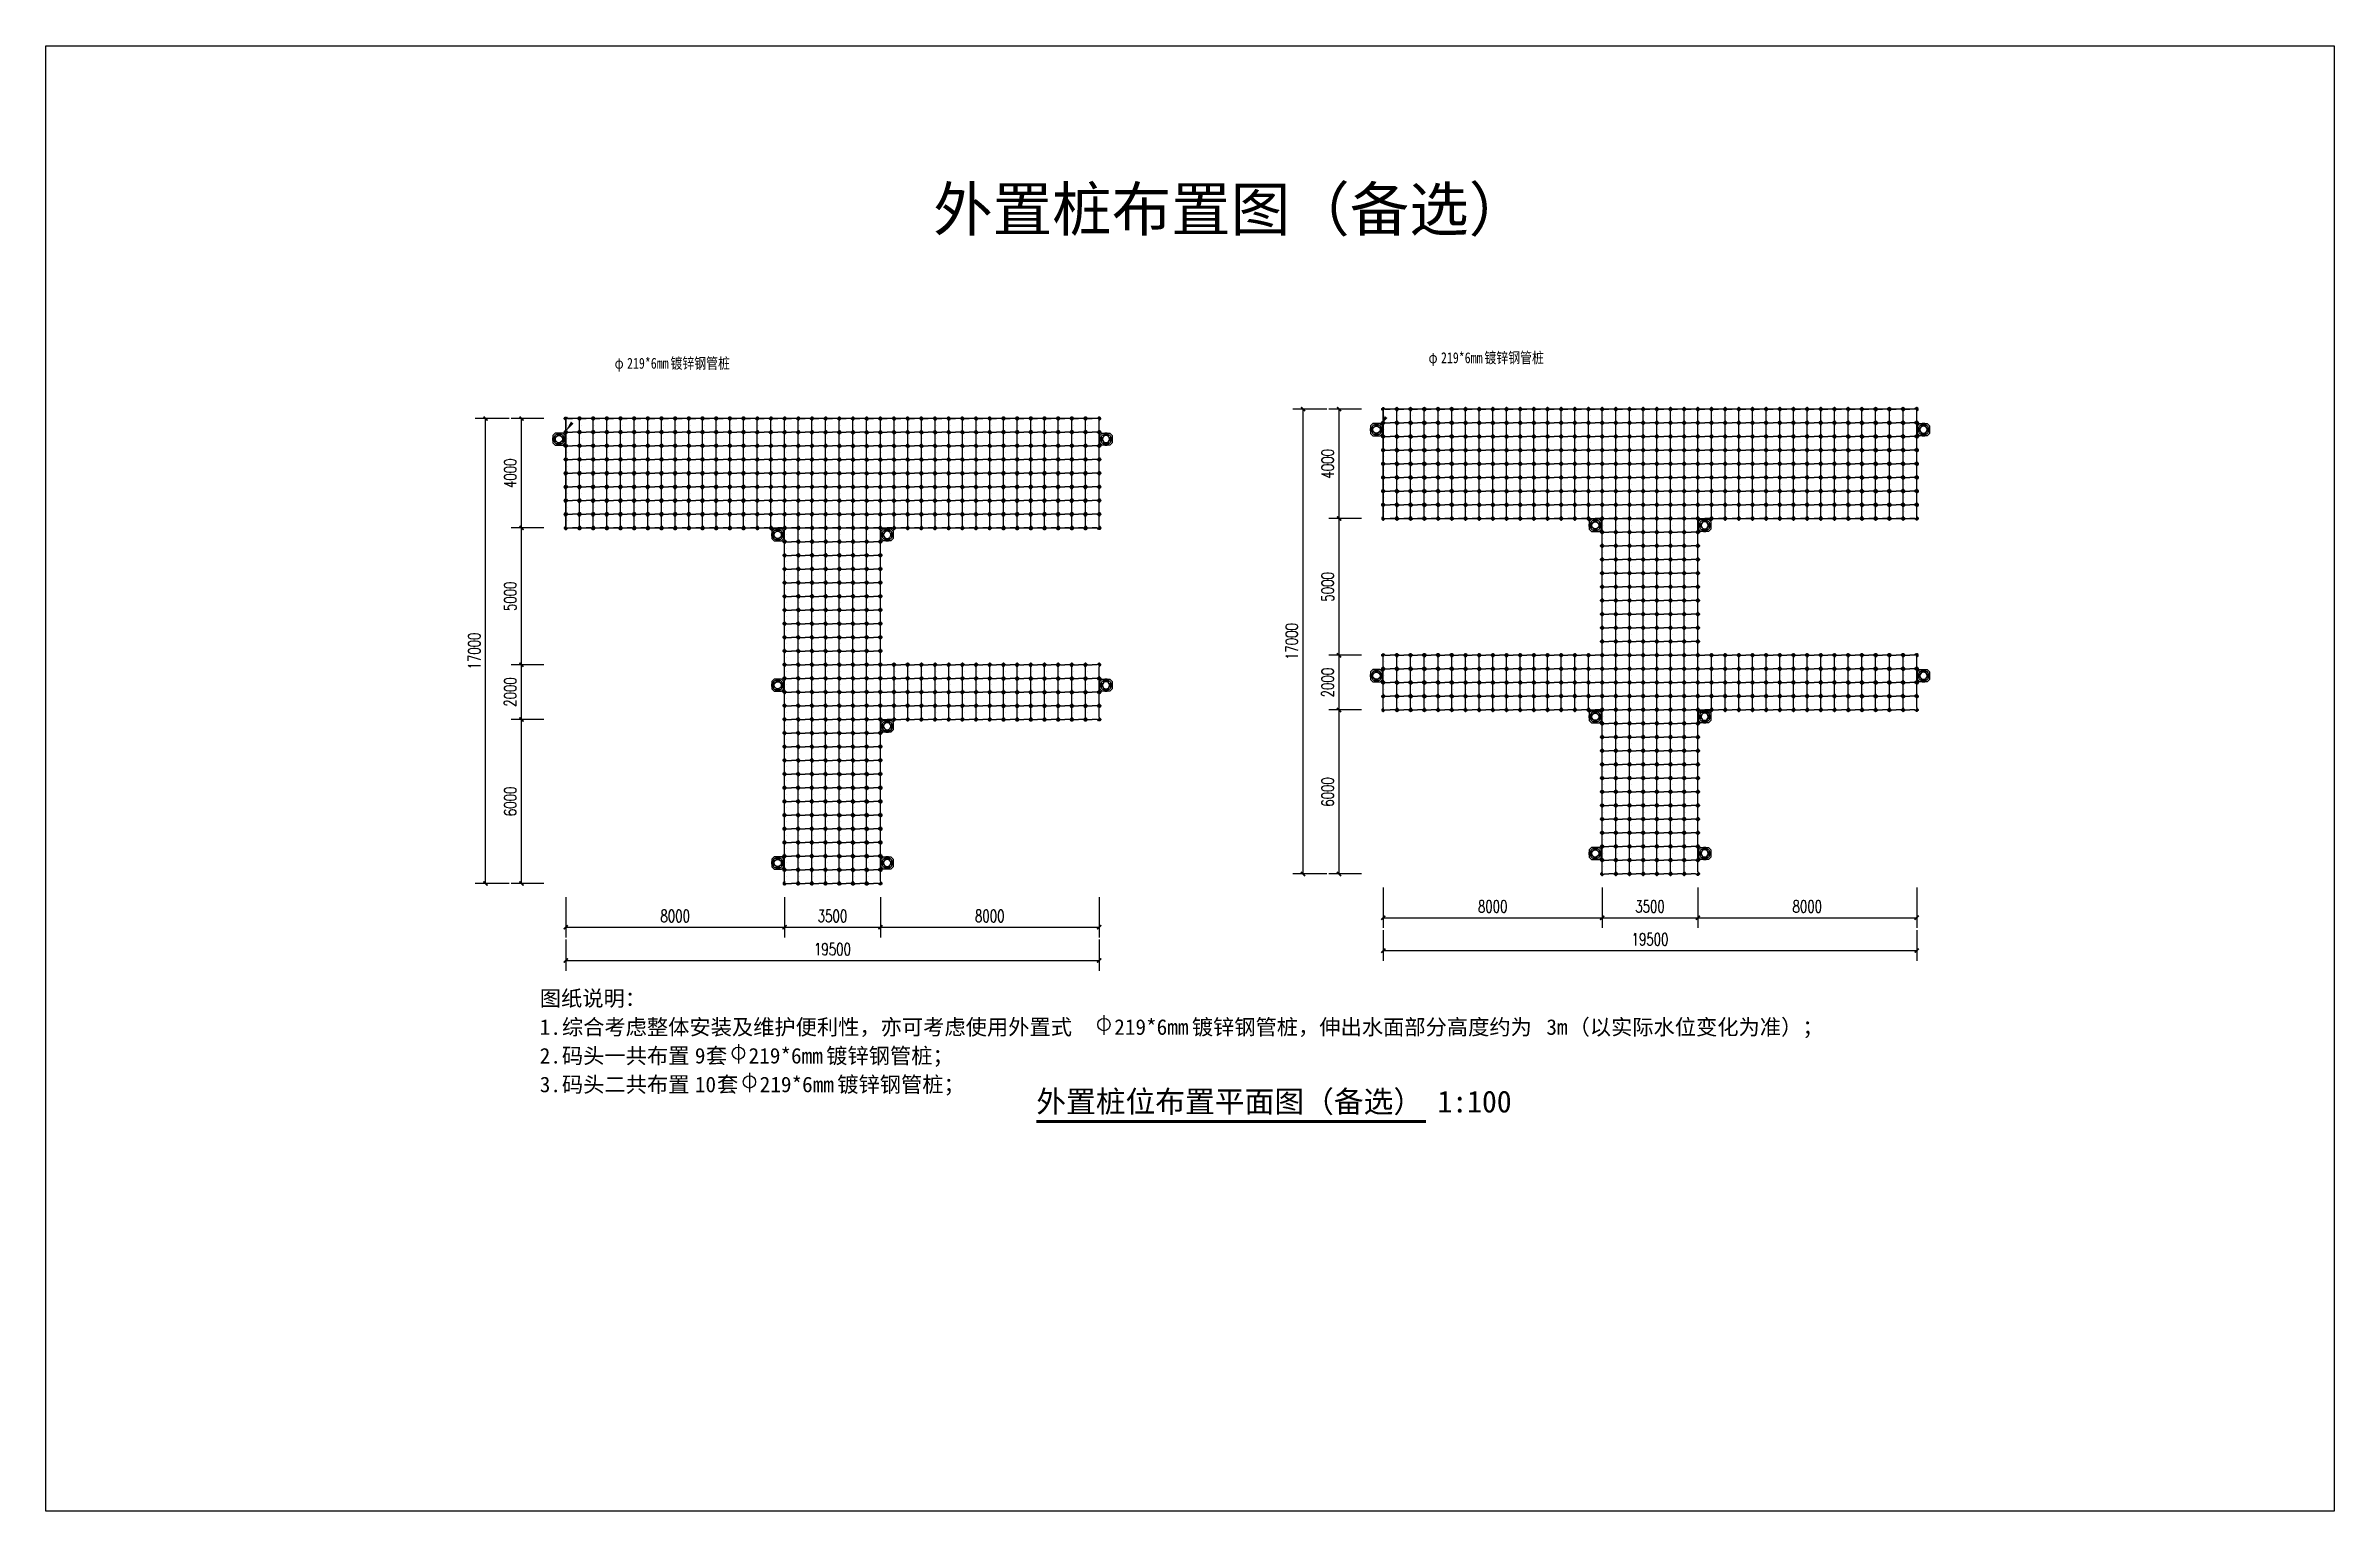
# Model space of a CAD drawing. Extents: x 140753 to 369320, y 91222 to 396627.
# Drawn here: x 244111 to 327774, y 151661 to 205257 of the extents above; entities that cross this region are included whole.
import ezdxf

# ---------------------------------------------------------------- set-up
doc = ezdxf.new("R2010")
doc.units = 0
doc.header["$LTSCALE"] = 1000
for name, color, linetype in [('DIM_SYMB', 3, 'Continuous'), ('PUB_DIM', 3, 'Continuous'), ('PUB_TEXT', 7, 'Continuous'), ('W-_ANTICOLLISION防撞措施', 121, 'Continuous'), ('W-MOUNTING固定方式', 5, 'Continuous'), ('蓝色浮筒', 150, 'Continuous')]:
    doc.layers.add(name, color=color, linetype=linetype)
doc.styles.add('-宋体', font='', dxfattribs={"width": 0.8})
doc.styles.add('_TCH_DIM_T3', font='SIMPLEX.shx', dxfattribs={"width": 0.705882, "bigfont": 'hztxt.shx'})
doc.styles.get("Standard").update_dxf_attribs({"font": ''})
doc.styles.get('-宋体').set_extended_font_data('SimSun')
doc.styles.get('Standard').set_extended_font_data('SimSun')
doc.dimstyles.new('_TCH_ARCH&&150', dxfattribs={"dimtxt": 446.25, "dimasz": 150, "dimexe": 375, "dimexo": 450, "dimgap": 189.375, "dimtad": 1, "dimdec": 0, "dimzin": 0, "dimdsep": 46, "dimtxsty": '_TCH_DIM_T3', "dimblk": 'ARCHTICK', "dimcen": 0.09, "dimclrt": 7, "dimazin": 2, "dimtfac": 1, "dimtdec": 0, "dimtix": 1, "dimtmove": 2, "dimatfit": 3, "dimfxl": 0, "dimtolj": 1, "dimtzin": 0, "dimarcsym": 0})

msp = doc.modelspace()

# ---------------------------------------------------------------- texts
at = {"layer": 'PUB_TEXT'}
for s, height, p in [('外置桩布置图（备选）', 1594.94, (276554.1, 198483.2)), ('图纸说明：', 569.62, (262170, 170135.4)), ('1.', 569.62, (262170, 169085.4)), ('综合考虑整体安装及维护便利性，亦可考虑使用外置式', 569.62, (262980.1, 169085.4)), ('219*6mm', 569.62, (283173.1, 169085.4)), ('镀锌钢管桩，伸出水面部分高度约为', 569.62, (286008.6, 169085.4)), ('3m', 569.62, (298970.6, 169085.4)), ('（以实际水位变化为准）；', 569.62, (299780.7, 169085.4)), ('2.', 569.62, (262170, 168035.4)), ('码头一共布置', 569.62, (262980.1, 168035.4)), ('9', 569.6, (267840.9, 168035.4)), ('套', 569.6, (268245.9, 168035.4)), ('219*6mm', 569.62, (269806, 168035.4)), ('镀锌钢管桩；', 569.62, (272641.5, 168035.4)), ('3.', 569.62, (262170, 166985.4)), ('码头二共布置', 569.62, (262980.1, 166985.4)), ('10', 569.62, (267840.9, 166985.4)), ('套', 569.6, (268651, 166985.4)), ('219*6mm', 569.62, (270211.1, 166985.4)), ('镀锌钢管桩；', 569.62, (273046.6, 166985.4))]:
    msp.add_text(s, height=height, dxfattribs=at).set_placement(p)
at = {"layer": 'PUB_TEXT', "color": 7, "style": '-宋体', "width": 0.8}
for s, height, p in [('镀锌钢管桩', 398.73, (296705.4, 193648.2)), ('φ', 398.7, (264908.2, 193446.5)), ('219*6mm', 398.73, (265361.8, 193446.5)), ('镀锌钢管桩', 398.73, (266949.7, 193446.5)), ('φ', 398.7, (294663.8, 193648.2)), ('219*6mm', 398.73, (295117.5, 193648.2))]:
    msp.add_text(s, height=height, dxfattribs=at).set_placement(p)
at = {"layer": 'PUB_TEXT', "color": 7}
for s, height, p in [('外置桩位布置平面图（备选）', 797.468, (280324.1, 166246)), ('1:100', 797.47, (294989.5, 166246))]:
    msp.add_text(s, height=height, dxfattribs=at).set_placement(p)

# ---------------------------------------------------------------- blocks, each defined once
blk = doc.blocks.new('浮筒')
at = {"layer": '蓝色浮筒'}
blk.add_line((441, 238), (441, 238), dxfattribs=at)
for points in [[(0, 417, 0.198912), (-9, 438), (-49, 479, -0.414214), (-49, 521), (-21, 549, -0.414214), (21, 549), (62, 509, 0.198912), (83, 500), (250, 500)], [(0, 83, -0.198912), (-9, 62), (-49, 21, 0.414214), (-49, -21), (-21, -49, 0.414214), (21, -49), (62, -9, -0.198912), (83, 0), (250, 0)], [(500, 417, -0.198912), (509, 438), (549, 479, 0.414214), (549, 521), (521, 549, 0.414214), (479, 549), (438, 509, -0.198912), (417, 500), (250, 500)], [(500, 83, 0.198912), (509, 62), (549, 21, -0.414214), (549, -21), (521, -49, -0.414214), (479, -49), (438, -9, 0.198912), (417, 0), (250, 0)]]:
    blk.add_lwpolyline(points, format="xyb", dxfattribs=at)
for points in [[(0, 417), (0, 83)], [(500, 417), (500, 83)]]:
    blk.add_lwpolyline(points, dxfattribs=at)
for centre, radius, start, end in [((-25, 500), 5, 84.26083, 275.73917), ((-25, 0), 5, 84.26083, 275.73917), ((0, 500), 25, 101.47834, 168.52166), ((0, 500), 25, 191.47834, 258.52166), ((0, 0), 25, 101.47834, 168.52166), ((0, 525), 5, 354.26083, 185.73917), ((0, 475), 5, 174.26083, 5.73917), ((0, 25), 5, 354.26083, 185.73917), ((0, 500), 25, 11.47834, 78.52166), ((0, 500), 25, 281.47834, 348.52166), ((0, 0), 25, 11.47834, 78.52166), ((25, 500), 5, 264.26083, 95.73917), ((25, 0), 5, 264.26083, 95.73917), ((475, 500), 5, 84.26083, 275.73917), ((475, 0), 5, 84.26083, 275.73917), ((500, 500), 25, 101.47834, 168.52166), ((500, 500), 25, 191.47834, 258.52166), ((500, 0), 25, 101.47834, 168.52166), ((500, 525), 5, 354.26083, 185.73917), ((500, 475), 5, 174.26083, 5.73917), ((500, 25), 5, 354.26083, 185.73917), ((500, 500), 25, 11.47834, 78.52166), ((500, 500), 25, 281.47834, 348.52166), ((500, 0), 25, 11.47834, 78.52166), ((525, 500), 5, 264.26083, 95.73917), ((525, 0), 5, 264.26083, 95.73917), ((0, 0), 25, 191.47834, 258.52166), ((0, -25), 5, 174.26083, 5.73917), ((0, 0), 25, 281.47834, 348.52166), ((500, 0), 25, 191.47834, 258.52166), ((500, -25), 5, 174.26083, 5.73917), ((500, 0), 25, 281.47834, 348.52166)]:
    blk.add_arc(centre, radius, start, end, dxfattribs=at)
blk = doc.blocks.new('*U69')
at = {"layer": '蓝色浮筒', "rotation": 180.0000000383531}
blk.add_blockref('浮筒', (250, 250), dxfattribs=at)
blk = doc.blocks.new('*U70')
at = {"layer": 'W-_ANTICOLLISION防撞措施', "color": 0, "linetype": 'ByBlock', "lineweight": -2, "transparency": 16777216}
for p in [(0, 0), (500, 0), (1000, 0), (1500, 0), (2000, 0), (2500, 0), (3000, 0), (3500, 0), (4000, 0), (4500, 0), (5000, 0), (5500, 0), (6000, 0), (6500, 0), (7000, 0), (7500, 0), (8000, 0), (8500, 0), (9000, 0), (9500, 0), (10000, 0), (10500, 0), (11000, 0), (11500, 0), (12000, 0), (12500, 0), (13000, 0), (13500, 0), (14000, 0), (14500, 0), (15000, 0), (15500, 0), (16000, 0), (16500, 0), (17000, 0), (17500, 0), (18000, 0), (18500, 0), (19000, 0), (0, -500), (0, -1000), (500, -500), (500, -1000), (1000, -500), (1000, -1000), (1500, -500), (1500, -1000), (2000, -500), (2000, -1000), (2500, -500), (2500, -1000), (3000, -500), (3000, -1000), (3500, -500), (3500, -1000), (4000, -500), (4000, -1000), (4500, -500), (4500, -1000), (5000, -500), (5000, -1000), (5500, -500), (5500, -1000), (6000, -500), (6000, -1000), (6500, -500), (6500, -1000), (7000, -500), (7000, -1000), (7500, -500), (7500, -1000), (8000, -500), (8000, -1000), (8500, -500), (8500, -1000), (9000, -500), (9000, -1000), (9500, -500), (9500, -1000), (10000, -500), (10000, -1000), (10500, -500), (10500, -1000), (11000, -500), (11000, -1000), (11500, -500), (11500, -1000), (12000, -500), (12000, -1000), (12500, -500), (12500, -1000), (13000, -500), (13000, -1000), (13500, -500), (13500, -1000), (14000, -500), (14000, -1000), (14500, -500), (14500, -1000), (15000, -500), (15000, -1000), (15500, -500), (15500, -1000), (16000, -500), (16000, -1000), (16500, -500), (16500, -1000), (17000, -500), (17000, -1000), (17500, -500), (17500, -1000), (18000, -500), (18000, -1000), (18500, -500), (18500, -1000), (19000, -500), (19000, -1000), (0, -1500), (500, -1500), (1000, -1500), (1500, -1500), (2000, -1500), (2500, -1500), (3000, -1500), (3500, -1500), (4000, -1500), (4500, -1500), (5000, -1500), (5500, -1500), (6000, -1500), (6500, -1500), (7000, -1500), (7500, -1500), (8000, -1500), (8500, -1500), (9000, -1500), (9500, -1500), (10000, -1500), (10500, -1500), (11000, -1500), (11500, -1500), (12000, -1500), (12500, -1500), (13000, -1500), (13500, -1500), (14000, -1500), (14500, -1500), (15000, -1500), (15500, -1500), (16000, -1500), (16500, -1500), (17000, -1500), (17500, -1500), (18000, -1500), (18500, -1500), (19000, -1500), (0, -2000), (0, -2500), (500, -2000), (500, -2500), (1000, -2000), (1000, -2500), (1500, -2000), (1500, -2500), (2000, -2000), (2000, -2500), (2500, -2000), (2500, -2500), (3000, -2000), (3000, -2500), (3500, -2000), (3500, -2500), (4000, -2000), (4000, -2500), (4500, -2000), (4500, -2500), (5000, -2000), (5000, -2500), (5500, -2000), (5500, -2500), (6000, -2000), (6000, -2500), (6500, -2000), (6500, -2500), (7000, -2000), (7000, -2500), (7500, -2000), (7500, -2500), (8000, -2000), (8000, -2500), (8500, -2000), (8500, -2500), (9000, -2000), (9000, -2500), (9500, -2000), (9500, -2500), (10000, -2000), (10000, -2500), (10500, -2000), (10500, -2500), (11000, -2000), (11000, -2500), (11500, -2000), (11500, -2500), (12000, -2000), (12000, -2500), (12500, -2000), (12500, -2500), (13000, -2000), (13000, -2500), (13500, -2000), (13500, -2500), (14000, -2000), (14000, -2500), (14500, -2000), (14500, -2500), (15000, -2000), (15000, -2500), (15500, -2000), (15500, -2500), (16000, -2000), (16000, -2500), (16500, -2000), (16500, -2500), (17000, -2000), (17000, -2500), (17500, -2000), (17500, -2500), (18000, -2000), (18000, -2500), (18500, -2000), (18500, -2500), (19000, -2000), (19000, -2500), (0, -3000), (0, -3500), (500, -3000), (500, -3500), (1000, -3000), (1000, -3500), (1500, -3000), (1500, -3500), (2000, -3000), (2000, -3500), (2500, -3000), (2500, -3500), (3000, -3000), (3000, -3500), (3500, -3000), (3500, -3500), (4000, -3000), (4000, -3500), (4500, -3000), (4500, -3500), (5000, -3000), (5000, -3500), (5500, -3000), (5500, -3500), (6000, -3000), (6000, -3500), (6500, -3000), (6500, -3500), (7000, -3000), (7000, -3500), (7500, -3000), (7500, -3500), (8000, -3000), (8000, -3500), (8500, -3000), (8500, -3500), (9000, -3000), (9000, -3500), (9500, -3000), (9500, -3500), (10000, -3000), (10000, -3500), (10500, -3000), (10500, -3500), (11000, -3000), (11000, -3500), (11500, -3000), (11500, -3500), (12000, -3000), (12000, -3500), (12500, -3000), (12500, -3500), (13000, -3000), (13000, -3500), (13500, -3000), (13500, -3500), (14000, -3000), (14000, -3500), (14500, -3000), (14500, -3500), (15000, -3000), (15000, -3500), (15500, -3000), (15500, -3500), (16000, -3000), (16000, -3500), (16500, -3000), (16500, -3500), (17000, -3000), (17000, -3500), (17500, -3000), (17500, -3500), (18000, -3000), (18000, -3500), (18500, -3000), (18500, -3500), (19000, -3000), (19000, -3500)]:
    blk.add_blockref('*U69', p, dxfattribs=at)
blk = doc.blocks.new('*U65')
at = {"layer": '蓝色浮筒', "rotation": 180.0000000383531}
blk.add_blockref('浮筒', (250, 250), dxfattribs=at)
blk = doc.blocks.new('*U66')
at = {"layer": 'W-_ANTICOLLISION防撞措施', "color": 0, "linetype": 'ByBlock', "lineweight": -2, "transparency": 16777216}
for p in [(0, 0), (500, 0), (1000, 0), (1500, 0), (2000, 0), (2500, 0), (3000, 0), (0, -500), (0, -1000), (500, -500), (500, -1000), (1000, -500), (1000, -1000), (1500, -500), (1500, -1000), (2000, -500), (2000, -1000), (2500, -500), (2500, -1000), (3000, -500), (3000, -1000), (0, -1500), (500, -1500), (1000, -1500), (1500, -1500), (2000, -1500), (2500, -1500), (3000, -1500), (0, -2000), (0, -2500), (500, -2000), (500, -2500), (1000, -2000), (1000, -2500), (1500, -2000), (1500, -2500), (2000, -2000), (2000, -2500), (2500, -2000), (2500, -2500), (3000, -2000), (3000, -2500), (0, -3000), (0, -3500), (500, -3000), (500, -3500), (1000, -3000), (1000, -3500), (1500, -3000), (1500, -3500), (2000, -3000), (2000, -3500), (2500, -3000), (2500, -3500), (3000, -3000), (3000, -3500), (0, -4000), (500, -4000), (1000, -4000), (1500, -4000), (2000, -4000), (2500, -4000), (3000, -4000), (0, -4500), (0, -5000), (500, -4500), (500, -5000), (1000, -4500), (1000, -5000), (1500, -4500), (1500, -5000), (2000, -4500), (2000, -5000), (2500, -4500), (2500, -5000), (3000, -4500), (3000, -5000), (0, -5500), (0, -6000), (500, -5500), (500, -6000), (1000, -5500), (1000, -6000), (1500, -5500), (1500, -6000), (2000, -5500), (2000, -6000), (2500, -5500), (2500, -6000), (3000, -5500), (3000, -6000), (0, -6500), (0, -7000), (500, -6500), (500, -7000), (1000, -6500), (1000, -7000), (1500, -6500), (1500, -7000), (2000, -6500), (2000, -7000), (2500, -6500), (2500, -7000), (3000, -6500), (3000, -7000), (0, -7500), (500, -7500), (1000, -7500), (1500, -7500), (2000, -7500), (2500, -7500), (3000, -7500), (0, -8000), (0, -8500), (500, -8000), (500, -8500), (1000, -8000), (1000, -8500), (1500, -8000), (1500, -8500), (2000, -8000), (2000, -8500), (2500, -8000), (2500, -8500), (3000, -8000), (3000, -8500), (0, -9000), (0, -9500), (500, -9000), (500, -9500), (1000, -9000), (1000, -9500), (1500, -9000), (1500, -9500), (2000, -9000), (2000, -9500), (2500, -9000), (2500, -9500), (3000, -9000), (3000, -9500), (0, -10000), (500, -10000), (1000, -10000), (1500, -10000), (2000, -10000), (2500, -10000), (3000, -10000), (0, -10500), (0, -11000), (500, -10500), (500, -11000), (1000, -10500), (1000, -11000), (1500, -10500), (1500, -11000), (2000, -10500), (2000, -11000), (2500, -10500), (2500, -11000), (3000, -10500), (3000, -11000), (0, -11500), (0, -12000), (500, -11500), (500, -12000), (1000, -11500), (1000, -12000), (1500, -11500), (1500, -12000), (2000, -11500), (2000, -12000), (2500, -11500), (2500, -12000), (3000, -11500), (3000, -12000), (0, -12500), (500, -12500), (1000, -12500), (1500, -12500), (2000, -12500), (2500, -12500), (3000, -12500)]:
    blk.add_blockref('*U65', p, dxfattribs=at)
blk = doc.blocks.new('*U67')
at = {"layer": '蓝色浮筒', "rotation": 180.0000000383531}
blk.add_blockref('浮筒', (250, 250), dxfattribs=at)
blk = doc.blocks.new('*U68')
at = {"layer": 'W-_ANTICOLLISION防撞措施', "color": 0, "linetype": 'ByBlock', "lineweight": -2, "transparency": 16777216}
for p in [(0, 0), (500, 0), (1000, 0), (1500, 0), (2000, 0), (2500, 0), (3000, 0), (3500, 0), (4000, 0), (4500, 0), (5000, 0), (5500, 0), (6000, 0), (6500, 0), (7000, 0), (7500, 0), (0, -500), (0, -1000), (500, -500), (500, -1000), (1000, -500), (1000, -1000), (1500, -500), (1500, -1000), (2000, -500), (2000, -1000), (2500, -500), (2500, -1000), (3000, -500), (3000, -1000), (3500, -500), (3500, -1000), (4000, -500), (4000, -1000), (4500, -500), (4500, -1000), (5000, -500), (5000, -1000), (5500, -500), (5500, -1000), (6000, -500), (6000, -1000), (6500, -500), (6500, -1000), (7000, -500), (7000, -1000), (7500, -500), (7500, -1000), (0, -1500), (500, -1500), (1000, -1500), (1500, -1500), (2000, -1500), (2500, -1500), (3000, -1500), (3500, -1500), (4000, -1500), (4500, -1500), (5000, -1500), (5500, -1500), (6000, -1500), (6500, -1500), (7000, -1500), (7500, -1500)]:
    blk.add_blockref('*U67', p, dxfattribs=at)
blk = doc.blocks.new('*U37')
at = {"color": 8, "linetype": 'Continuous', "lineweight": 15}
for p, q in [((-1, 2), (-2, 1)), ((0, 1), (0, -1)), ((-1, -2), (-2, -1))]:
    blk.add_line(p, q, dxfattribs=at)
at = {"color": 7, "linetype": 'Continuous', "lineweight": 15}
for p, q in [((16, 1), (0, 1)), ((0, 0), (19, 0)), ((16, 1), (16, 0)), ((19, -1), (19, 0)), ((0, -1), (19, -1))]:
    blk.add_line(p, q, dxfattribs=at)
for centre, radius, start, end in [((-3, 0), 2.9, 41.31782, 318.68218), ((-3, 0), 1.45, 41.31782, 318.68218), ((0, 3), 2.82, 221.31782, 270), ((0, -3), 2.82, 90, 138.68218), ((0, 3), 1.37, 221.31782, 270), ((0, -3), 1.37, 90, 138.68218)]:
    blk.add_arc(centre, radius, start, end, dxfattribs=at)
blk = doc.blocks.new('*U39')
blk.add_lwpolyline([(-12, 0), (-12, 2.5), (12, 2.5), (12, 0)], close=True)
blk = doc.blocks.new('无头销轴_B型_D12X150')
at = {"color": 0}
for p, q in [((-72, 6), (-72, -6)), ((72, 6), (72, -6))]:
    blk.add_line(p, q, dxfattribs=at)
blk.add_lwpolyline([(-75, 4), (-75, -4), (-72, -6), (72, -6), (75, -4), (75, 4), (72, 6), (-72, 6)], close=True, dxfattribs=at)
for centre in [(-70, 0), (70, 0)]:
    blk.add_circle(centre, 1.6, dxfattribs=at)
blk = doc.blocks.new('asdffsdsgdfg')
at = {"layer": 'W-MOUNTING固定方式', "color": 0}
for p, q in [((43285, -2497), (43283, -2500)), ((43378, -2500), (43283, -2500)), ((43283, -2574), (43283, -2500)), ((43285, -2497), (43376, -2497)), ((43376, -2497), (43378, -2500)), ((43378, -2500), (43378, -2574)), ((43108, -2622), (43108, -2815)), ((43109, -2673), (43112, -2671)), ((43109, -2764), (43109, -2673)), ((43109, -2764), (43112, -2766)), ((43112, -2671), (43112, -2766)), ((43112, -2671), (43186, -2671)), ((43186, -2766), (43112, -2766)), ((43186, -2766), (43186, -2671)), ((43186, -2671), (43189, -2673)), ((43186, -2766), (43189, -2764)), ((43189, -2673), (43189, -2764)), ((43283, -2574), (43378, -2574)), ((43283, -2574), (43285, -2577)), ((43283, -2863), (43285, -2860)), ((43378, -2863), (43283, -2863)), ((43283, -2937), (43283, -2863)), ((43283, -2937), (43378, -2937)), ((43285, -2940), (43283, -2937)), ((43376, -2577), (43285, -2577)), ((43285, -2860), (43376, -2860)), ((43375, -2940), (43285, -2940)), ((43375, -2940), (43378, -2937)), ((43378, -2574), (43376, -2577)), ((43378, -2863), (43376, -2860)), ((43378, -2863), (43378, -2937)), ((43475, -2671), (43472, -2673)), ((43472, -2764), (43472, -2673)), ((43475, -2766), (43472, -2764)), ((43475, -2671), (43475, -2766)), ((43475, -2671), (43549, -2671)), ((43549, -2766), (43475, -2766)), ((43549, -2766), (43549, -2671)), ((43552, -2674), (43549, -2671)), ((43552, -2764), (43549, -2766)), ((43552, -2674), (43552, -2764))]:
    blk.add_line(p, q, dxfattribs=at)
at = {"layer": 'W-MOUNTING固定方式'}
for points in [[(43194, -2941), (43467, -2941), (43553, -2856), (43553, -2582), (43467, -2496), (43194, -2496), (43108, -2582), (43108, -2856)], [(43219, -2881), (43442, -2881), (43493, -2831), (43493, -2607), (43442, -2556), (43219, -2556), (43168, -2607), (43168, -2831)]]:
    blk.add_lwpolyline(points, close=True, dxfattribs=at)
at = {"layer": 'W-MOUNTING固定方式', "color": 0}
for points in [[(43272, -2496), (43272, -2537), (43272, -2557), (43281, -2557), (43281, -2537), (43281, -2496)], [(43380, -2496), (43380, -2537), (43380, -2557), (43389, -2557), (43389, -2537), (43389, -2496)], [(43108, -2669), (43149, -2669), (43169, -2669), (43169, -2660), (43149, -2660), (43108, -2660)], [(43108, -2777), (43149, -2777), (43169, -2777), (43169, -2768), (43149, -2768), (43108, -2768)], [(43281, -2941), (43281, -2900), (43281, -2880), (43272, -2880), (43272, -2900), (43272, -2941)], [(43389, -2941), (43389, -2900), (43389, -2880), (43380, -2880), (43380, -2900), (43380, -2941)], [(43553, -2660), (43512, -2660), (43492, -2660), (43492, -2669), (43512, -2669), (43553, -2669)], [(43553, -2768), (43512, -2768), (43492, -2768), (43492, -2777), (43512, -2777), (43553, -2777)]]:
    blk.add_lwpolyline(points, dxfattribs=at)
at = {"layer": 'W-MOUNTING固定方式', "color": 6}
for points in [[(43538, -2568), (43609, -2497, 0.414214), (43609, -2441), (43609, -2441, 0.414214), (43552, -2441), (43482, -2511)], [(43538, -2870), (43609, -2941, -0.414214), (43609, -2997), (43609, -2997, -0.414214), (43552, -2997), (43482, -2927)]]:
    blk.add_lwpolyline(points, format="xyb", dxfattribs=at)
at = {"layer": 'W-MOUNTING固定方式', "color": 5}
for centre in [(43580, -2469), (43580, -2969)]:
    blk.add_circle(centre, 7, dxfattribs=at)
at = {"layer": 'W-MOUNTING固定方式'}
for radius in [136, 130]:
    blk.add_circle((43330, -2719), radius, dxfattribs=at)
at = {"layer": 'W-MOUNTING固定方式', "color": 0, "xscale": -1}
for name, p, rotation in [('*U37', (43143, -2649), 180), ('*U37', (43261, -2906), 270), ('*U39', (43272, -2900), 90), ('*U39', (43389, -2537), 270.0000000000001), ('*U37', (43400, -2531), 90.00000000000007), ('*U39', (43512, -2777), 180)]:
    blk.add_blockref(name, p, dxfattribs=dict(at, rotation=rotation))
for name, p in [('*U39', (43149, -2660)), ('*U37', (43518, -2788))]:
    blk.add_blockref(name, p, dxfattribs=at)
at = {"layer": 'W-MOUNTING固定方式', "color": 0}
for name, p, rotation in [('*U39', (43149, -2777), 180), ('无头销轴_B型_D12X150', (43149, -2719), 90), ('无头销轴_B型_D12X150', (43330, -2900), 180), ('*U37', (43261, -2531), 270.0000000000001), ('*U39', (43272, -2537), 90.00000000000004), ('*U39', (43389, -2900), 270), ('*U37', (43400, -2906), 90.00000000000001), ('*U37', (43518, -2649), 180), ('无头销轴_B型_D12X150', (43512, -2719), 270)]:
    blk.add_blockref(name, p, dxfattribs=dict(at, rotation=rotation))
for name, p in [('*U37', (43143, -2788)), ('无头销轴_B型_D12X150', (43330, -2537)), ('*U39', (43512, -2660))]:
    blk.add_blockref(name, p, dxfattribs=at)
blk = doc.blocks.new('*U71')
at = {"layer": '蓝色浮筒', "rotation": 180.0000000383531}
blk.add_blockref('浮筒', (250, 250), dxfattribs=at)
blk = doc.blocks.new('*U72')
at = {"layer": 'W-_ANTICOLLISION防撞措施', "color": 0, "linetype": 'ByBlock', "lineweight": -2, "transparency": 16777216}
for p in [(0, 0), (500, 0), (1000, 0), (1500, 0), (2000, 0), (2500, 0), (3000, 0), (3500, 0), (4000, 0), (4500, 0), (5000, 0), (5500, 0), (6000, 0), (6500, 0), (7000, 0), (7500, 0), (0, -500), (0, -1000), (500, -500), (500, -1000), (1000, -500), (1000, -1000), (1500, -500), (1500, -1000), (2000, -500), (2000, -1000), (2500, -500), (2500, -1000), (3000, -500), (3000, -1000), (3500, -500), (3500, -1000), (4000, -500), (4000, -1000), (4500, -500), (4500, -1000), (5000, -500), (5000, -1000), (5500, -500), (5500, -1000), (6000, -500), (6000, -1000), (6500, -500), (6500, -1000), (7000, -500), (7000, -1000), (7500, -500), (7500, -1000), (0, -1500), (500, -1500), (1000, -1500), (1500, -1500), (2000, -1500), (2500, -1500), (3000, -1500), (3500, -1500), (4000, -1500), (4500, -1500), (5000, -1500), (5500, -1500), (6000, -1500), (6500, -1500), (7000, -1500), (7500, -1500)]:
    blk.add_blockref('*U71', p, dxfattribs=at)
blk = doc.blocks.new('*U77')
at = {"layer": '蓝色浮筒', "rotation": 180.0000000383531}
blk.add_blockref('浮筒', (250, 250), dxfattribs=at)
blk = doc.blocks.new('*U78')
at = {"layer": 'W-_ANTICOLLISION防撞措施', "color": 0, "linetype": 'ByBlock', "lineweight": -2, "transparency": 16777216}
for p in [(0, 0), (500, 0), (1000, 0), (1500, 0), (2000, 0), (2500, 0), (3000, 0), (3500, 0), (4000, 0), (4500, 0), (5000, 0), (5500, 0), (6000, 0), (6500, 0), (7000, 0), (7500, 0), (8000, 0), (8500, 0), (9000, 0), (9500, 0), (10000, 0), (10500, 0), (11000, 0), (11500, 0), (12000, 0), (12500, 0), (13000, 0), (13500, 0), (14000, 0), (14500, 0), (15000, 0), (15500, 0), (16000, 0), (16500, 0), (17000, 0), (17500, 0), (18000, 0), (18500, 0), (19000, 0), (0, -500), (0, -1000), (500, -500), (500, -1000), (1000, -500), (1000, -1000), (1500, -500), (1500, -1000), (2000, -500), (2000, -1000), (2500, -500), (2500, -1000), (3000, -500), (3000, -1000), (3500, -500), (3500, -1000), (4000, -500), (4000, -1000), (4500, -500), (4500, -1000), (5000, -500), (5000, -1000), (5500, -500), (5500, -1000), (6000, -500), (6000, -1000), (6500, -500), (6500, -1000), (7000, -500), (7000, -1000), (7500, -500), (7500, -1000), (8000, -500), (8000, -1000), (8500, -500), (8500, -1000), (9000, -500), (9000, -1000), (9500, -500), (9500, -1000), (10000, -500), (10000, -1000), (10500, -500), (10500, -1000), (11000, -500), (11000, -1000), (11500, -500), (11500, -1000), (12000, -500), (12000, -1000), (12500, -500), (12500, -1000), (13000, -500), (13000, -1000), (13500, -500), (13500, -1000), (14000, -500), (14000, -1000), (14500, -500), (14500, -1000), (15000, -500), (15000, -1000), (15500, -500), (15500, -1000), (16000, -500), (16000, -1000), (16500, -500), (16500, -1000), (17000, -500), (17000, -1000), (17500, -500), (17500, -1000), (18000, -500), (18000, -1000), (18500, -500), (18500, -1000), (19000, -500), (19000, -1000), (0, -1500), (500, -1500), (1000, -1500), (1500, -1500), (2000, -1500), (2500, -1500), (3000, -1500), (3500, -1500), (4000, -1500), (4500, -1500), (5000, -1500), (5500, -1500), (6000, -1500), (6500, -1500), (7000, -1500), (7500, -1500), (8000, -1500), (8500, -1500), (9000, -1500), (9500, -1500), (10000, -1500), (10500, -1500), (11000, -1500), (11500, -1500), (12000, -1500), (12500, -1500), (13000, -1500), (13500, -1500), (14000, -1500), (14500, -1500), (15000, -1500), (15500, -1500), (16000, -1500), (16500, -1500), (17000, -1500), (17500, -1500), (18000, -1500), (18500, -1500), (19000, -1500), (0, -2000), (0, -2500), (500, -2000), (500, -2500), (1000, -2000), (1000, -2500), (1500, -2000), (1500, -2500), (2000, -2000), (2000, -2500), (2500, -2000), (2500, -2500), (3000, -2000), (3000, -2500), (3500, -2000), (3500, -2500), (4000, -2000), (4000, -2500), (4500, -2000), (4500, -2500), (5000, -2000), (5000, -2500), (5500, -2000), (5500, -2500), (6000, -2000), (6000, -2500), (6500, -2000), (6500, -2500), (7000, -2000), (7000, -2500), (7500, -2000), (7500, -2500), (8000, -2000), (8000, -2500), (8500, -2000), (8500, -2500), (9000, -2000), (9000, -2500), (9500, -2000), (9500, -2500), (10000, -2000), (10000, -2500), (10500, -2000), (10500, -2500), (11000, -2000), (11000, -2500), (11500, -2000), (11500, -2500), (12000, -2000), (12000, -2500), (12500, -2000), (12500, -2500), (13000, -2000), (13000, -2500), (13500, -2000), (13500, -2500), (14000, -2000), (14000, -2500), (14500, -2000), (14500, -2500), (15000, -2000), (15000, -2500), (15500, -2000), (15500, -2500), (16000, -2000), (16000, -2500), (16500, -2000), (16500, -2500), (17000, -2000), (17000, -2500), (17500, -2000), (17500, -2500), (18000, -2000), (18000, -2500), (18500, -2000), (18500, -2500), (19000, -2000), (19000, -2500), (0, -3000), (0, -3500), (500, -3000), (500, -3500), (1000, -3000), (1000, -3500), (1500, -3000), (1500, -3500), (2000, -3000), (2000, -3500), (2500, -3000), (2500, -3500), (3000, -3000), (3000, -3500), (3500, -3000), (3500, -3500), (4000, -3000), (4000, -3500), (4500, -3000), (4500, -3500), (5000, -3000), (5000, -3500), (5500, -3000), (5500, -3500), (6000, -3000), (6000, -3500), (6500, -3000), (6500, -3500), (7000, -3000), (7000, -3500), (7500, -3000), (7500, -3500), (8000, -3000), (8000, -3500), (8500, -3000), (8500, -3500), (9000, -3000), (9000, -3500), (9500, -3000), (9500, -3500), (10000, -3000), (10000, -3500), (10500, -3000), (10500, -3500), (11000, -3000), (11000, -3500), (11500, -3000), (11500, -3500), (12000, -3000), (12000, -3500), (12500, -3000), (12500, -3500), (13000, -3000), (13000, -3500), (13500, -3000), (13500, -3500), (14000, -3000), (14000, -3500), (14500, -3000), (14500, -3500), (15000, -3000), (15000, -3500), (15500, -3000), (15500, -3500), (16000, -3000), (16000, -3500), (16500, -3000), (16500, -3500), (17000, -3000), (17000, -3500), (17500, -3000), (17500, -3500), (18000, -3000), (18000, -3500), (18500, -3000), (18500, -3500), (19000, -3000), (19000, -3500)]:
    blk.add_blockref('*U77', p, dxfattribs=at)
blk = doc.blocks.new('*U73')
at = {"layer": '蓝色浮筒', "rotation": 180.0000000383531}
blk.add_blockref('浮筒', (250, 250), dxfattribs=at)
blk = doc.blocks.new('*U74')
at = {"layer": 'W-_ANTICOLLISION防撞措施', "color": 0, "linetype": 'ByBlock', "lineweight": -2, "transparency": 16777216}
for p in [(0, 0), (500, 0), (1000, 0), (1500, 0), (2000, 0), (2500, 0), (3000, 0), (0, -500), (0, -1000), (500, -500), (500, -1000), (1000, -500), (1000, -1000), (1500, -500), (1500, -1000), (2000, -500), (2000, -1000), (2500, -500), (2500, -1000), (3000, -500), (3000, -1000), (0, -1500), (500, -1500), (1000, -1500), (1500, -1500), (2000, -1500), (2500, -1500), (3000, -1500), (0, -2000), (0, -2500), (500, -2000), (500, -2500), (1000, -2000), (1000, -2500), (1500, -2000), (1500, -2500), (2000, -2000), (2000, -2500), (2500, -2000), (2500, -2500), (3000, -2000), (3000, -2500), (0, -3000), (0, -3500), (500, -3000), (500, -3500), (1000, -3000), (1000, -3500), (1500, -3000), (1500, -3500), (2000, -3000), (2000, -3500), (2500, -3000), (2500, -3500), (3000, -3000), (3000, -3500), (0, -4000), (500, -4000), (1000, -4000), (1500, -4000), (2000, -4000), (2500, -4000), (3000, -4000), (0, -4500), (0, -5000), (500, -4500), (500, -5000), (1000, -4500), (1000, -5000), (1500, -4500), (1500, -5000), (2000, -4500), (2000, -5000), (2500, -4500), (2500, -5000), (3000, -4500), (3000, -5000), (0, -5500), (0, -6000), (500, -5500), (500, -6000), (1000, -5500), (1000, -6000), (1500, -5500), (1500, -6000), (2000, -5500), (2000, -6000), (2500, -5500), (2500, -6000), (3000, -5500), (3000, -6000), (0, -6500), (0, -7000), (500, -6500), (500, -7000), (1000, -6500), (1000, -7000), (1500, -6500), (1500, -7000), (2000, -6500), (2000, -7000), (2500, -6500), (2500, -7000), (3000, -6500), (3000, -7000), (0, -7500), (500, -7500), (1000, -7500), (1500, -7500), (2000, -7500), (2500, -7500), (3000, -7500), (0, -8000), (0, -8500), (500, -8000), (500, -8500), (1000, -8000), (1000, -8500), (1500, -8000), (1500, -8500), (2000, -8000), (2000, -8500), (2500, -8000), (2500, -8500), (3000, -8000), (3000, -8500), (0, -9000), (0, -9500), (500, -9000), (500, -9500), (1000, -9000), (1000, -9500), (1500, -9000), (1500, -9500), (2000, -9000), (2000, -9500), (2500, -9000), (2500, -9500), (3000, -9000), (3000, -9500), (0, -10000), (500, -10000), (1000, -10000), (1500, -10000), (2000, -10000), (2500, -10000), (3000, -10000), (0, -10500), (0, -11000), (500, -10500), (500, -11000), (1000, -10500), (1000, -11000), (1500, -10500), (1500, -11000), (2000, -10500), (2000, -11000), (2500, -10500), (2500, -11000), (3000, -10500), (3000, -11000), (0, -11500), (0, -12000), (500, -11500), (500, -12000), (1000, -11500), (1000, -12000), (1500, -11500), (1500, -12000), (2000, -11500), (2000, -12000), (2500, -11500), (2500, -12000), (3000, -11500), (3000, -12000), (0, -12500), (500, -12500), (1000, -12500), (1500, -12500), (2000, -12500), (2500, -12500), (3000, -12500)]:
    blk.add_blockref('*U73', p, dxfattribs=at)
blk = doc.blocks.new('*U75')
at = {"layer": '蓝色浮筒', "rotation": 180.0000000383531}
blk.add_blockref('浮筒', (250, 250), dxfattribs=at)
blk = doc.blocks.new('*U76')
at = {"layer": 'W-_ANTICOLLISION防撞措施', "color": 0, "linetype": 'ByBlock', "lineweight": -2, "transparency": 16777216}
for p in [(0, 0), (500, 0), (1000, 0), (1500, 0), (2000, 0), (2500, 0), (3000, 0), (3500, 0), (4000, 0), (4500, 0), (5000, 0), (5500, 0), (6000, 0), (6500, 0), (7000, 0), (7500, 0), (0, -500), (0, -1000), (500, -500), (500, -1000), (1000, -500), (1000, -1000), (1500, -500), (1500, -1000), (2000, -500), (2000, -1000), (2500, -500), (2500, -1000), (3000, -500), (3000, -1000), (3500, -500), (3500, -1000), (4000, -500), (4000, -1000), (4500, -500), (4500, -1000), (5000, -500), (5000, -1000), (5500, -500), (5500, -1000), (6000, -500), (6000, -1000), (6500, -500), (6500, -1000), (7000, -500), (7000, -1000), (7500, -500), (7500, -1000), (0, -1500), (500, -1500), (1000, -1500), (1500, -1500), (2000, -1500), (2500, -1500), (3000, -1500), (3500, -1500), (4000, -1500), (4500, -1500), (5000, -1500), (5500, -1500), (6000, -1500), (6500, -1500), (7000, -1500), (7500, -1500)]:
    blk.add_blockref('*U75', p, dxfattribs=at)
blk = doc.blocks.new('asdfsdfgsgf')
at = {"layer": 'W-MOUNTING固定方式', "color": 0}
for p, q in [((444809, 259595), (444809, 259402)), ((444810, 259544), (444813, 259546)), ((444810, 259454), (444810, 259544)), ((444810, 259454), (444813, 259451)), ((444813, 259546), (444813, 259451)), ((444813, 259546), (444887, 259546)), ((444887, 259451), (444813, 259451)), ((444887, 259451), (444887, 259546)), ((444887, 259546), (444890, 259544)), ((444887, 259451), (444890, 259453)), ((444890, 259544), (444890, 259453)), ((444986, 259720), (444984, 259717)), ((445079, 259717), (444984, 259717)), ((444984, 259643), (444984, 259717)), ((444984, 259643), (445079, 259643)), ((444984, 259643), (444986, 259640)), ((444984, 259354), (444986, 259357)), ((444986, 259720), (445077, 259720)), ((445077, 259640), (444986, 259640)), ((444986, 259357), (445077, 259357)), ((445077, 259720), (445079, 259717)), ((445079, 259643), (445077, 259640)), ((445079, 259354), (445077, 259357)), ((445079, 259717), (445079, 259643)), ((445176, 259546), (445173, 259544)), ((445173, 259453), (445173, 259544)), ((445176, 259451), (445173, 259453)), ((445176, 259546), (445176, 259451)), ((445176, 259546), (445250, 259546)), ((445250, 259451), (445176, 259451)), ((445250, 259451), (445250, 259546)), ((445253, 259544), (445250, 259546)), ((445253, 259453), (445250, 259451)), ((445253, 259544), (445253, 259453)), ((445079, 259354), (444984, 259354)), ((444984, 259280), (444984, 259354)), ((444984, 259280), (445079, 259280)), ((444986, 259277), (444984, 259280)), ((445076, 259277), (444986, 259277)), ((445076, 259277), (445079, 259280)), ((445079, 259354), (445079, 259280))]:
    blk.add_line(p, q, dxfattribs=at)
at = {"layer": 'W-MOUNTING固定方式', "color": 6}
for points in [[(444823, 259650), (444753, 259721, -0.414214), (444753, 259777), (444753, 259777, -0.414214), (444809, 259777), (444880, 259707)], [(445239, 259650), (445309, 259721, 0.414214), (445309, 259777), (445309, 259777, 0.414214), (445253, 259777), (445183, 259707)], [(445239, 259348), (445309, 259277, -0.414214), (445309, 259221), (445309, 259221, -0.414214), (445253, 259221), (445183, 259291)]]:
    blk.add_lwpolyline(points, format="xyb", dxfattribs=at)
at = {"layer": 'W-MOUNTING固定方式'}
for points in [[(444895, 259276), (445168, 259276), (445254, 259362), (445254, 259636), (445168, 259721), (444895, 259721), (444809, 259636), (444809, 259362)], [(444919, 259336), (445143, 259336), (445194, 259387), (445194, 259611), (445143, 259661), (444919, 259661), (444869, 259611), (444869, 259387)]]:
    blk.add_lwpolyline(points, close=True, dxfattribs=at)
at = {"layer": 'W-MOUNTING固定方式', "color": 0}
for points in [[(444809, 259548), (444850, 259548), (444870, 259548), (444870, 259557), (444850, 259557), (444809, 259557)], [(444809, 259440), (444850, 259440), (444870, 259440), (444870, 259449), (444850, 259449), (444809, 259449)], [(444973, 259721), (444973, 259680), (444973, 259660), (444982, 259660), (444982, 259680), (444982, 259721)], [(445081, 259721), (445081, 259680), (445081, 259660), (445090, 259660), (445090, 259680), (445090, 259721)], [(445254, 259557), (445213, 259557), (445193, 259557), (445193, 259548), (445213, 259548), (445254, 259548)], [(445254, 259449), (445213, 259449), (445193, 259449), (445193, 259440), (445213, 259440), (445254, 259440)], [(444982, 259276), (444982, 259317), (444982, 259337), (444973, 259337), (444973, 259317), (444973, 259276)], [(445090, 259276), (445090, 259317), (445090, 259337), (445081, 259337), (445081, 259317), (445081, 259276)]]:
    blk.add_lwpolyline(points, dxfattribs=at)
at = {"layer": 'W-MOUNTING固定方式', "color": 5}
for centre in [(444781, 259749), (445281, 259749), (445281, 259249)]:
    blk.add_circle(centre, 7, dxfattribs=at)
at = {"layer": 'W-MOUNTING固定方式'}
for radius in [136, 130]:
    blk.add_circle((445031, 259499), radius, dxfattribs=at)
at = {"layer": 'W-MOUNTING固定方式', "color": 0, "xscale": -1}
for name, p, rotation in [('*U37', (444844, 259568), 180), ('*U39', (445090, 259680), 270.0000000000001), ('*U37', (445101, 259686), 90.00000000000007), ('*U39', (445213, 259440), 180), ('*U37', (444962, 259311), 270), ('*U39', (444973, 259317), 90)]:
    blk.add_blockref(name, p, dxfattribs=dict(at, rotation=rotation))
for name, p in [('*U39', (444850, 259557)), ('*U37', (445219, 259429))]:
    blk.add_blockref(name, p, dxfattribs=at)
at = {"layer": 'W-MOUNTING固定方式', "color": 0}
for name, p, rotation in [('*U39', (444850, 259440), 180), ('无头销轴_B型_D12X150', (444850, 259499), 90), ('*U37', (444962, 259686), 270.0000000000001), ('*U39', (444973, 259680), 90.00000000000004), ('*U37', (445219, 259568), 180), ('无头销轴_B型_D12X150', (445213, 259499), 270), ('无头销轴_B型_D12X150', (445031, 259317), 180), ('*U39', (445090, 259317), 270), ('*U37', (445101, 259311), 90.00000000000001)]:
    blk.add_blockref(name, p, dxfattribs=dict(at, rotation=rotation))
for name, p in [('*U37', (444844, 259429)), ('无头销轴_B型_D12X150', (445031, 259680)), ('*U39', (445213, 259557))]:
    blk.add_blockref(name, p, dxfattribs=at)
blk = doc.blocks.new('_ArchTick')
at = {"color": 0, "linetype": 'ByBlock', "const_width": 0.4}
blk.add_lwpolyline([(-0.5, -0.5), (0.5, 0.5)], dxfattribs=at)
blk = doc.blocks.new('*D86')
at = {"layer": 'Defpoints', "color": 0, "transparency": 16777216}
for p in [(263122, 173020), (282622, 173020), (282622, 171804)]:
    blk.add_point(p, dxfattribs=at)
at = {"layer": 'PUB_DIM', "color": 0, "lineweight": -2, "transparency": 16777216}
for p, q in [((263122, 172570), (263122, 171429)), ((282622, 172570), (282622, 171429)), ((263122, 171804), (282622, 171804))]:
    blk.add_line(p, q, dxfattribs=at)
at = {"layer": 'PUB_DIM', "color": 0, "lineweight": -2, "transparency": 16777216, "xscale": 150, "yscale": 150, "zscale": 150, "rotation": 180}
blk.add_blockref('_ArchTick', (263122, 171804), dxfattribs=at)
at = {"layer": 'PUB_DIM', "color": 0, "lineweight": -2, "transparency": 16777216, "xscale": 150, "yscale": 150, "zscale": 150}
blk.add_blockref('_ArchTick', (282622, 171804), dxfattribs=at)
at = {"layer": 'PUB_DIM', "color": 7, "transparency": 16777216, "insert": (272872, 172216), "char_height": 446.2, "attachment_point": 5, "style": '_TCH_DIM_T3'}
blk.add_mtext('\\A1;19500', dxfattribs=at)
blk = doc.blocks.new('*D87')
at = {"layer": 'Defpoints', "color": 0, "transparency": 16777216}
for p in [(260188, 191621), (261504, 191621), (261504, 174621)]:
    blk.add_point(p, dxfattribs=at)
at = {"layer": 'PUB_DIM', "color": 0, "lineweight": -2, "transparency": 16777216}
for p, q in [((261054, 191621), (259813, 191621)), ((260188, 174621), (260188, 191621)), ((261054, 174621), (259813, 174621))]:
    blk.add_line(p, q, dxfattribs=at)
at = {"layer": 'PUB_DIM', "color": 0, "lineweight": -2, "transparency": 16777216, "xscale": 150, "yscale": 150, "zscale": 150}
for p, rotation in [((260188, 191621), 90), ((260188, 174621), 270)]:
    blk.add_blockref('_ArchTick', p, dxfattribs=dict(at, rotation=rotation))
at = {"layer": 'PUB_DIM', "color": 7, "transparency": 16777216, "insert": (259775, 183121), "char_height": 446.2, "attachment_point": 5, "rotation": 90, "style": '_TCH_DIM_T3'}
blk.add_mtext('\\A1;17000', dxfattribs=at)
blk = doc.blocks.new('*D88')
at = {"layer": 'Defpoints', "color": 0, "transparency": 16777216}
for p in [(261504, 191621), (262774, 191621), (262774, 187621)]:
    blk.add_point(p, dxfattribs=at)
at = {"layer": 'PUB_DIM', "color": 0, "lineweight": -2, "transparency": 16777216}
for p, q in [((262324, 191621), (261129, 191621)), ((261504, 187621), (261504, 191621)), ((262324, 187621), (261129, 187621))]:
    blk.add_line(p, q, dxfattribs=at)
at = {"layer": 'PUB_DIM', "color": 0, "lineweight": -2, "transparency": 16777216, "xscale": 150, "yscale": 150, "zscale": 150}
for p, rotation in [((261504, 191621), 90), ((261504, 187621), 270)]:
    blk.add_blockref('_ArchTick', p, dxfattribs=dict(at, rotation=rotation))
at = {"layer": 'PUB_DIM', "color": 7, "transparency": 16777216, "insert": (261091, 189621), "char_height": 446.2, "attachment_point": 5, "rotation": 90, "style": '_TCH_DIM_T3'}
blk.add_mtext('\\A1;4000', dxfattribs=at)
blk = doc.blocks.new('*D89')
at = {"layer": 'Defpoints', "color": 0, "transparency": 16777216}
for p in [(261504, 187621), (262774, 187621), (262774, 182621)]:
    blk.add_point(p, dxfattribs=at)
at = {"layer": 'PUB_DIM', "color": 0, "lineweight": -2, "transparency": 16777216}
for p, q in [((262324, 187621), (261129, 187621)), ((261504, 182621), (261504, 187621)), ((262324, 182621), (261129, 182621))]:
    blk.add_line(p, q, dxfattribs=at)
at = {"layer": 'PUB_DIM', "color": 0, "lineweight": -2, "transparency": 16777216, "xscale": 150, "yscale": 150, "zscale": 150}
for p, rotation in [((261504, 187621), 90), ((261504, 182621), 270)]:
    blk.add_blockref('_ArchTick', p, dxfattribs=dict(at, rotation=rotation))
at = {"layer": 'PUB_DIM', "color": 7, "transparency": 16777216, "insert": (261091, 185121), "char_height": 446.2, "attachment_point": 5, "rotation": 90, "style": '_TCH_DIM_T3'}
blk.add_mtext('\\A1;5000', dxfattribs=at)
blk = doc.blocks.new('*D90')
at = {"layer": 'Defpoints', "color": 0, "transparency": 16777216}
for p in [(261504, 182621), (262774, 182621), (262774, 180621)]:
    blk.add_point(p, dxfattribs=at)
at = {"layer": 'PUB_DIM', "color": 0, "lineweight": -2, "transparency": 16777216}
for p, q in [((262324, 182621), (261129, 182621)), ((261504, 180621), (261504, 182621)), ((262324, 180621), (261129, 180621))]:
    blk.add_line(p, q, dxfattribs=at)
at = {"layer": 'PUB_DIM', "color": 0, "lineweight": -2, "transparency": 16777216, "xscale": 150, "yscale": 150, "zscale": 150}
for p, rotation in [((261504, 182621), 90), ((261504, 180621), 270)]:
    blk.add_blockref('_ArchTick', p, dxfattribs=dict(at, rotation=rotation))
at = {"layer": 'PUB_DIM', "color": 7, "transparency": 16777216, "insert": (261091, 181621), "char_height": 446.2, "attachment_point": 5, "rotation": 90, "style": '_TCH_DIM_T3'}
blk.add_mtext('\\A1;2000', dxfattribs=at)
blk = doc.blocks.new('*D91')
at = {"layer": 'Defpoints', "color": 0, "transparency": 16777216}
for p in [(261504, 180621), (262774, 180621), (262774, 174621)]:
    blk.add_point(p, dxfattribs=at)
at = {"layer": 'PUB_DIM', "color": 0, "lineweight": -2, "transparency": 16777216}
for p, q in [((262324, 180621), (261129, 180621)), ((261504, 174621), (261504, 180621)), ((262324, 174621), (261129, 174621))]:
    blk.add_line(p, q, dxfattribs=at)
at = {"layer": 'PUB_DIM', "color": 0, "lineweight": -2, "transparency": 16777216, "xscale": 150, "yscale": 150, "zscale": 150}
for p, rotation in [((261504, 180621), 90), ((261504, 174621), 270)]:
    blk.add_blockref('_ArchTick', p, dxfattribs=dict(at, rotation=rotation))
at = {"layer": 'PUB_DIM', "color": 7, "transparency": 16777216, "insert": (261091, 177621), "char_height": 446.2, "attachment_point": 5, "rotation": 90, "style": '_TCH_DIM_T3'}
blk.add_mtext('\\A1;6000', dxfattribs=at)
blk = doc.blocks.new('*D92')
at = {"layer": 'Defpoints', "color": 0, "transparency": 16777216}
for p in [(263122, 174570), (271122, 174570), (271122, 173020)]:
    blk.add_point(p, dxfattribs=at)
at = {"layer": 'PUB_DIM', "color": 0, "lineweight": -2, "transparency": 16777216}
for p, q in [((263122, 174120), (263122, 172645)), ((271122, 174120), (271122, 172645)), ((263122, 173020), (271122, 173020))]:
    blk.add_line(p, q, dxfattribs=at)
at = {"layer": 'PUB_DIM', "color": 0, "lineweight": -2, "transparency": 16777216, "xscale": 150, "yscale": 150, "zscale": 150, "rotation": 180}
blk.add_blockref('_ArchTick', (263122, 173020), dxfattribs=at)
at = {"layer": 'PUB_DIM', "color": 0, "lineweight": -2, "transparency": 16777216, "xscale": 150, "yscale": 150, "zscale": 150}
blk.add_blockref('_ArchTick', (271122, 173020), dxfattribs=at)
at = {"layer": 'PUB_DIM', "color": 7, "transparency": 16777216, "insert": (267122, 173432), "char_height": 446.2, "attachment_point": 5, "style": '_TCH_DIM_T3'}
blk.add_mtext('\\A1;8000', dxfattribs=at)
blk = doc.blocks.new('*D93')
at = {"layer": 'Defpoints', "color": 0, "transparency": 16777216}
for p in [(271122, 174570), (274622, 174570), (274622, 173020)]:
    blk.add_point(p, dxfattribs=at)
at = {"layer": 'PUB_DIM', "color": 0, "lineweight": -2, "transparency": 16777216}
for p, q in [((271122, 174120), (271122, 172645)), ((274622, 174120), (274622, 172645)), ((271122, 173020), (274622, 173020))]:
    blk.add_line(p, q, dxfattribs=at)
at = {"layer": 'PUB_DIM', "color": 0, "lineweight": -2, "transparency": 16777216, "xscale": 150, "yscale": 150, "zscale": 150, "rotation": 180}
blk.add_blockref('_ArchTick', (271122, 173020), dxfattribs=at)
at = {"layer": 'PUB_DIM', "color": 0, "lineweight": -2, "transparency": 16777216, "xscale": 150, "yscale": 150, "zscale": 150}
blk.add_blockref('_ArchTick', (274622, 173020), dxfattribs=at)
at = {"layer": 'PUB_DIM', "color": 7, "transparency": 16777216, "insert": (272872, 173432), "char_height": 446.2, "attachment_point": 5, "style": '_TCH_DIM_T3'}
blk.add_mtext('\\A1;3500', dxfattribs=at)
blk = doc.blocks.new('*D94')
at = {"layer": 'Defpoints', "color": 0, "transparency": 16777216}
for p in [(274622, 174570), (282622, 174570), (282622, 173020)]:
    blk.add_point(p, dxfattribs=at)
at = {"layer": 'PUB_DIM', "color": 0, "lineweight": -2, "transparency": 16777216}
for p, q in [((274622, 174120), (274622, 172645)), ((282622, 174120), (282622, 172645)), ((274622, 173020), (282622, 173020))]:
    blk.add_line(p, q, dxfattribs=at)
at = {"layer": 'PUB_DIM', "color": 0, "lineweight": -2, "transparency": 16777216, "xscale": 150, "yscale": 150, "zscale": 150, "rotation": 180}
blk.add_blockref('_ArchTick', (274622, 173020), dxfattribs=at)
at = {"layer": 'PUB_DIM', "color": 0, "lineweight": -2, "transparency": 16777216, "xscale": 150, "yscale": 150, "zscale": 150}
blk.add_blockref('_ArchTick', (282622, 173020), dxfattribs=at)
at = {"layer": 'PUB_DIM', "color": 7, "transparency": 16777216, "insert": (278622, 173432), "char_height": 446.2, "attachment_point": 5, "style": '_TCH_DIM_T3'}
blk.add_mtext('\\A1;8000', dxfattribs=at)
blk = doc.blocks.new('*D95')
at = {"layer": 'Defpoints', "color": 0, "transparency": 16777216}
for p in [(293009, 173367), (312509, 173367), (312509, 172166)]:
    blk.add_point(p, dxfattribs=at)
at = {"layer": 'PUB_DIM', "color": 0, "lineweight": -2, "transparency": 16777216}
for p, q in [((293009, 172917), (293009, 171791)), ((312509, 172917), (312509, 171791)), ((293009, 172166), (312509, 172166))]:
    blk.add_line(p, q, dxfattribs=at)
at = {"layer": 'PUB_DIM', "color": 0, "lineweight": -2, "transparency": 16777216, "xscale": 150, "yscale": 150, "zscale": 150, "rotation": 180}
blk.add_blockref('_ArchTick', (293009, 172166), dxfattribs=at)
at = {"layer": 'PUB_DIM', "color": 0, "lineweight": -2, "transparency": 16777216, "xscale": 150, "yscale": 150, "zscale": 150}
blk.add_blockref('_ArchTick', (312509, 172166), dxfattribs=at)
at = {"layer": 'PUB_DIM', "color": 7, "transparency": 16777216, "insert": (302759, 172579), "char_height": 446.2, "attachment_point": 5, "style": '_TCH_DIM_T3'}
blk.add_mtext('\\A1;19500', dxfattribs=at)
blk = doc.blocks.new('*D96')
at = {"layer": 'Defpoints', "color": 0, "transparency": 16777216}
for p in [(290075, 191967), (291392, 191967), (291392, 174967)]:
    blk.add_point(p, dxfattribs=at)
at = {"layer": 'PUB_DIM', "color": 0, "lineweight": -2, "transparency": 16777216}
for p, q in [((290942, 191967), (289700, 191967)), ((290075, 174967), (290075, 191967)), ((290942, 174967), (289700, 174967))]:
    blk.add_line(p, q, dxfattribs=at)
at = {"layer": 'PUB_DIM', "color": 0, "lineweight": -2, "transparency": 16777216, "xscale": 150, "yscale": 150, "zscale": 150}
for p, rotation in [((290075, 191967), 90), ((290075, 174967), 270)]:
    blk.add_blockref('_ArchTick', p, dxfattribs=dict(at, rotation=rotation))
at = {"layer": 'PUB_DIM', "color": 7, "transparency": 16777216, "insert": (289663, 183467), "char_height": 446.2, "attachment_point": 5, "rotation": 90, "style": '_TCH_DIM_T3'}
blk.add_mtext('\\A1;17000', dxfattribs=at)
blk = doc.blocks.new('*D97')
at = {"layer": 'Defpoints', "color": 0, "transparency": 16777216}
for p in [(291392, 191967), (292661, 191967), (292661, 187967)]:
    blk.add_point(p, dxfattribs=at)
at = {"layer": 'PUB_DIM', "color": 0, "lineweight": -2, "transparency": 16777216}
for p, q in [((292211, 191967), (291017, 191967)), ((291392, 187967), (291392, 191967)), ((292211, 187967), (291017, 187967))]:
    blk.add_line(p, q, dxfattribs=at)
at = {"layer": 'PUB_DIM', "color": 0, "lineweight": -2, "transparency": 16777216, "xscale": 150, "yscale": 150, "zscale": 150}
for p, rotation in [((291392, 191967), 90), ((291392, 187967), 270)]:
    blk.add_blockref('_ArchTick', p, dxfattribs=dict(at, rotation=rotation))
at = {"layer": 'PUB_DIM', "color": 7, "transparency": 16777216, "insert": (290979, 189967), "char_height": 446.2, "attachment_point": 5, "rotation": 90, "style": '_TCH_DIM_T3'}
blk.add_mtext('\\A1;4000', dxfattribs=at)
blk = doc.blocks.new('*D98')
at = {"layer": 'Defpoints', "color": 0, "transparency": 16777216}
for p in [(291392, 187967), (292661, 187967), (292661, 182967)]:
    blk.add_point(p, dxfattribs=at)
at = {"layer": 'PUB_DIM', "color": 0, "lineweight": -2, "transparency": 16777216}
for p, q in [((292211, 187967), (291017, 187967)), ((291392, 182967), (291392, 187967)), ((292211, 182967), (291017, 182967))]:
    blk.add_line(p, q, dxfattribs=at)
at = {"layer": 'PUB_DIM', "color": 0, "lineweight": -2, "transparency": 16777216, "xscale": 150, "yscale": 150, "zscale": 150}
for p, rotation in [((291392, 187967), 90), ((291392, 182967), 270)]:
    blk.add_blockref('_ArchTick', p, dxfattribs=dict(at, rotation=rotation))
at = {"layer": 'PUB_DIM', "color": 7, "transparency": 16777216, "insert": (290979, 185467), "char_height": 446.2, "attachment_point": 5, "rotation": 90, "style": '_TCH_DIM_T3'}
blk.add_mtext('\\A1;5000', dxfattribs=at)
blk = doc.blocks.new('*D99')
at = {"layer": 'Defpoints', "color": 0, "transparency": 16777216}
for p in [(291392, 182967), (292661, 182967), (292661, 180967)]:
    blk.add_point(p, dxfattribs=at)
at = {"layer": 'PUB_DIM', "color": 0, "lineweight": -2, "transparency": 16777216}
for p, q in [((292211, 182967), (291017, 182967)), ((291392, 180967), (291392, 182967)), ((292211, 180967), (291017, 180967))]:
    blk.add_line(p, q, dxfattribs=at)
at = {"layer": 'PUB_DIM', "color": 0, "lineweight": -2, "transparency": 16777216, "xscale": 150, "yscale": 150, "zscale": 150}
for p, rotation in [((291392, 182967), 90), ((291392, 180967), 270)]:
    blk.add_blockref('_ArchTick', p, dxfattribs=dict(at, rotation=rotation))
at = {"layer": 'PUB_DIM', "color": 7, "transparency": 16777216, "insert": (290979, 181967), "char_height": 446.2, "attachment_point": 5, "rotation": 90, "style": '_TCH_DIM_T3'}
blk.add_mtext('\\A1;2000', dxfattribs=at)
blk = doc.blocks.new('*D100')
at = {"layer": 'Defpoints', "color": 0, "transparency": 16777216}
for p in [(291392, 180967), (292661, 180967), (292661, 174967)]:
    blk.add_point(p, dxfattribs=at)
at = {"layer": 'PUB_DIM', "color": 0, "lineweight": -2, "transparency": 16777216}
for p, q in [((292211, 180967), (291017, 180967)), ((291392, 174967), (291392, 180967)), ((292211, 174967), (291017, 174967))]:
    blk.add_line(p, q, dxfattribs=at)
at = {"layer": 'PUB_DIM', "color": 0, "lineweight": -2, "transparency": 16777216, "xscale": 150, "yscale": 150, "zscale": 150}
for p, rotation in [((291392, 180967), 90), ((291392, 174967), 270)]:
    blk.add_blockref('_ArchTick', p, dxfattribs=dict(at, rotation=rotation))
at = {"layer": 'PUB_DIM', "color": 7, "transparency": 16777216, "insert": (290979, 177967), "char_height": 446.2, "attachment_point": 5, "rotation": 90, "style": '_TCH_DIM_T3'}
blk.add_mtext('\\A1;6000', dxfattribs=at)
blk = doc.blocks.new('*D101')
at = {"layer": 'Defpoints', "color": 0, "transparency": 16777216}
for p in [(293009, 174917), (301009, 174917), (301009, 173367)]:
    blk.add_point(p, dxfattribs=at)
at = {"layer": 'PUB_DIM', "color": 0, "lineweight": -2, "transparency": 16777216}
for p, q in [((293009, 174467), (293009, 172992)), ((301009, 174467), (301009, 172992)), ((293009, 173367), (301009, 173367))]:
    blk.add_line(p, q, dxfattribs=at)
at = {"layer": 'PUB_DIM', "color": 0, "lineweight": -2, "transparency": 16777216, "xscale": 150, "yscale": 150, "zscale": 150, "rotation": 180}
blk.add_blockref('_ArchTick', (293009, 173367), dxfattribs=at)
at = {"layer": 'PUB_DIM', "color": 0, "lineweight": -2, "transparency": 16777216, "xscale": 150, "yscale": 150, "zscale": 150}
blk.add_blockref('_ArchTick', (301009, 173367), dxfattribs=at)
at = {"layer": 'PUB_DIM', "color": 7, "transparency": 16777216, "insert": (297009, 173779), "char_height": 446.2, "attachment_point": 5, "style": '_TCH_DIM_T3'}
blk.add_mtext('\\A1;8000', dxfattribs=at)
blk = doc.blocks.new('*D102')
at = {"layer": 'Defpoints', "color": 0, "transparency": 16777216}
for p in [(301009, 174917), (304509, 174917), (304509, 173367)]:
    blk.add_point(p, dxfattribs=at)
at = {"layer": 'PUB_DIM', "color": 0, "lineweight": -2, "transparency": 16777216}
for p, q in [((301009, 174467), (301009, 172992)), ((304509, 174467), (304509, 172992)), ((301009, 173367), (304509, 173367))]:
    blk.add_line(p, q, dxfattribs=at)
at = {"layer": 'PUB_DIM', "color": 0, "lineweight": -2, "transparency": 16777216, "xscale": 150, "yscale": 150, "zscale": 150, "rotation": 180}
blk.add_blockref('_ArchTick', (301009, 173367), dxfattribs=at)
at = {"layer": 'PUB_DIM', "color": 0, "lineweight": -2, "transparency": 16777216, "xscale": 150, "yscale": 150, "zscale": 150}
blk.add_blockref('_ArchTick', (304509, 173367), dxfattribs=at)
at = {"layer": 'PUB_DIM', "color": 7, "transparency": 16777216, "insert": (302759, 173779), "char_height": 446.2, "attachment_point": 5, "style": '_TCH_DIM_T3'}
blk.add_mtext('\\A1;3500', dxfattribs=at)
blk = doc.blocks.new('*D103')
at = {"layer": 'Defpoints', "color": 0, "transparency": 16777216}
for p in [(304509, 174917), (312509, 174917), (312509, 173367)]:
    blk.add_point(p, dxfattribs=at)
at = {"layer": 'PUB_DIM', "color": 0, "lineweight": -2, "transparency": 16777216}
for p, q in [((304509, 174467), (304509, 172992)), ((312509, 174467), (312509, 172992)), ((304509, 173367), (312509, 173367))]:
    blk.add_line(p, q, dxfattribs=at)
at = {"layer": 'PUB_DIM', "color": 0, "lineweight": -2, "transparency": 16777216, "xscale": 150, "yscale": 150, "zscale": 150, "rotation": 180}
blk.add_blockref('_ArchTick', (304509, 173367), dxfattribs=at)
at = {"layer": 'PUB_DIM', "color": 0, "lineweight": -2, "transparency": 16777216, "xscale": 150, "yscale": 150, "zscale": 150}
blk.add_blockref('_ArchTick', (312509, 173367), dxfattribs=at)
at = {"layer": 'PUB_DIM', "color": 7, "transparency": 16777216, "insert": (308509, 173779), "char_height": 446.2, "attachment_point": 5, "style": '_TCH_DIM_T3'}
blk.add_mtext('\\A1;8000', dxfattribs=at)

# ---------------------------------------------------------------- dimensions: what is measured, and where the dimension line sits
at = {"layer": 'PUB_DIM'}
for p1, p2, distance, picture, middle in [((261504, 174620.5), (261504, 191620.5), 1316.3, '*D87', (259775.1, 183120.5)), ((262773.6, 187620.5), (262773.6, 191620.5), 1269.6, '*D88', (261091.5, 189620.5)), ((291391.5, 174967.4), (291391.5, 191967.4), 1316.3, '*D96', (289662.7, 183467.4)), ((292661.1, 187967.4), (292661.1, 191967.4), 1269.6, '*D97', (290979, 189967.4)), ((262773.6, 182620.5), (262773.6, 187620.5), 1269.6, '*D89', (261091.5, 185120.5)), ((292661.1, 182967.4), (292661.1, 187967.4), 1269.6, '*D98', (290979, 185467.4)), ((262773.6, 180620.5), (262773.6, 182620.5), 1269.6, '*D90', (261091.5, 181620.5)), ((292661.1, 180967.4), (292661.1, 182967.4), 1269.6, '*D99', (290979, 181967.4)), ((262773.6, 174620.5), (262773.6, 180620.5), 1269.6, '*D91', (261091.5, 177620.5)), ((292661.1, 174967.4), (292661.1, 180967.4), 1269.6, '*D100', (290979, 177967.4)), ((293009.3, 174916.6), (301009.3, 174916.6), -1550, '*D101', (297009.3, 173779.1)), ((301009.3, 174916.6), (304509.3, 174916.6), -1550, '*D102', (302759.3, 173779.1)), ((304509.3, 174916.6), (312509.3, 174916.6), -1550, '*D103', (308509.3, 173779.1)), ((263121.7, 174569.7), (271121.7, 174569.7), -1550, '*D92', (267121.7, 173432.2)), ((271121.7, 174569.7), (274621.7, 174569.7), -1550, '*D93', (272871.7, 173432.2)), ((274621.7, 174569.7), (282621.7, 174569.7), -1550, '*D94', (278621.7, 173432.2)), ((293009.3, 173366.6), (312509.3, 173366.6), -1200.2, '*D95', (302759.3, 172578.9)), ((263121.7, 173019.7), (282621.7, 173019.7), -1216, '*D86', (272871.7, 172216.2))]:
    dim = msp.add_aligned_dim(p1=p1, p2=p2, distance=distance, dimstyle='_TCH_ARCH&&150', dxfattribs=at)
    dim.commit()
    dim.dimension.update_dxf_attribs({"geometry": picture, "text_midpoint": middle})

# ---------------------------------------------------------------- linework, layer by layer
for points in [[(244111, 205257), (327773.9, 205257), (327773.9, 151661.2), (244111, 151661.2)], [(263121.7, 187620.5), (282621.7, 187620.5), (282621.7, 191620.5), (263121.7, 191620.5)], [(293009.3, 187967.4), (312509.3, 187967.4), (312509.3, 191967.4), (293009.3, 191967.4)]]:
    msp.add_lwpolyline(points, close=True)
at = {"layer": 'DIM_SYMB'}
for points in [[(269376.5, 193289, 0, 0, 0), (264712.5, 193289, 0, 0, 0), (263088.7, 191115, 0, 120, 0), (263358, 191475.6, 0, 0, 0)], [(299132.2, 193490.7, 0, 0, 0), (294468.2, 193490.7, 0, 0, 0), (292844.4, 191316.8, 0, 120, 0), (293113.7, 191677.3, 0, 0, 0)]]:
    msp.add_lwpolyline(points, format="xyseb", dxfattribs=at)
at = {"layer": 'DIM_SYMB', "const_width": 105}
msp.add_lwpolyline([(280324.1, 165916.4), (294569.5, 165916.4)], dxfattribs=at)
at = {"layer": 'PUB_TEXT'}
for p, q in [((282798.1, 169797.9), (282798.1, 169085.4)), ((269431, 168747.9), (269431, 168035.4)), ((269836.1, 167697.9), (269836.1, 166985.4))]:
    msp.add_line(p, q, dxfattribs=at)
for centre in [(282798.1, 169460.4), (269431, 168410.4), (269836.1, 167360.4)]:
    msp.add_circle(centre, 225, dxfattribs=at)

# ---------------------------------------------------------------- block references
for name, p in [('asdffsdsgdfg', (219541.3, 193589.4)), ('asdffsdsgdfg', (249428.9, 193936.3)), ('asdfsdfgsgf', (-174159.5, -72128.3)), ('asdfsdfgsgf', (-144271.9, -71781.4)), ('asdffsdsgdfg', (249428.9, 184936.3)), ('asdffsdsgdfg', (227541.3, 184589.4)), ('asdfsdfgsgf', (-144271.9, -78781.4)), ('asdffsdsgdfg', (257428.9, 178436.3)), ('asdffsdsgdfg', (227541.3, 178089.4))]:
    msp.add_blockref(name, p)
at = {"xscale": -1}
for name, p in [('asdffsdsgdfg', (326202.1, 193589.4)), ('asdffsdsgdfg', (356089.7, 193936.3)), ('asdfsdfgsgf', (719902.9, -72128.3)), ('asdfsdfgsgf', (749790.5, -71781.4)), ('asdffsdsgdfg', (356089.7, 184936.3)), ('asdffsdsgdfg', (326202.1, 184589.4)), ('asdfsdfgsgf', (749790.5, -78781.4)), ('asdfsdfgsgf', (719902.9, -79128.3)), ('asdffsdsgdfg', (348089.7, 178436.3)), ('asdffsdsgdfg', (318202.1, 178089.4))]:
    msp.add_blockref(name, p, dxfattribs=at)
at = {"layer": 'W-_ANTICOLLISION防撞措施'}
for name, p in [('*U78', (263371.7, 191370.5)), ('*U70', (293259.3, 191717.4)), ('*U74', (271371.7, 187370.5)), ('*U66', (301259.3, 187717.4)), ('*U76', (274871.7, 182370.5)), ('*U72', (293259.3, 182717.4)), ('*U68', (304759.3, 182717.4))]:
    msp.add_blockref(name, p, dxfattribs=at)

msp.set_redraw_order([(e.dxf.handle, doc.entitydb.next_handle()) for e in msp.query("TEXT MTEXT ATTDEF DIMENSION ARC_DIMENSION")])  # texts and dimensions are drawn at this point

doc.saveas('drawing.dxf')
